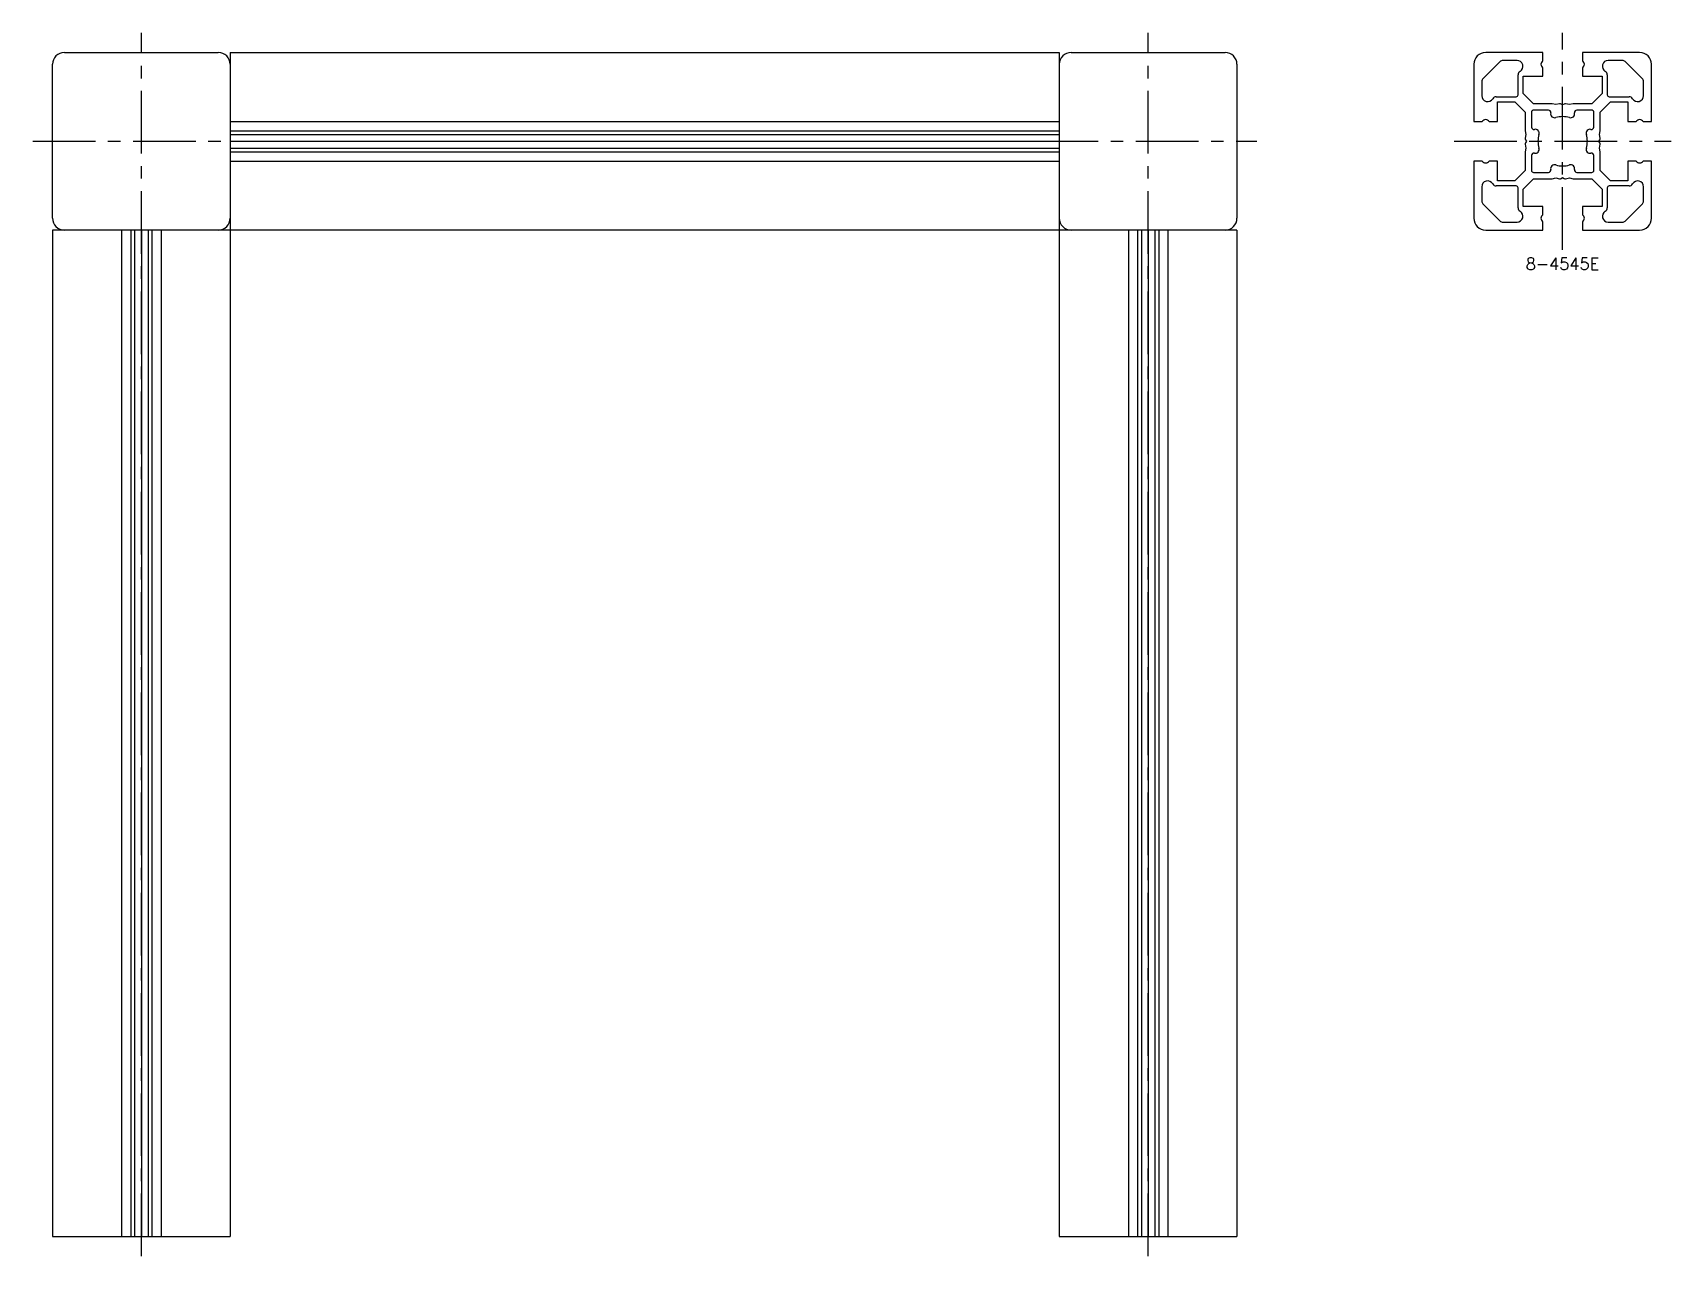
# Model space of a CAD drawing. Extents: x -5 to 1076, y -8 to 675.
# Drawn here: x 661 to 1076, y 5 to 315 of the extents above; entities that cross this region are included whole.
import ezdxf

# ---------------------------------------------------------------- set-up
doc = ezdxf.new("R2010")
doc.units = 0
doc.header["$LTSCALE"] = 0.5
doc.linetypes.add('CENTER', pattern=[50.8, 31.75, -6.35, 6.35, -6.35])
for name, color, linetype in [('MSM_CENTER', 1, 'CENTER'), ('MSM_CONTINUOUS', 7, 'CONTINUOUS'), ('MSM_PART_NUMBER', 7, 'CONTINUOUS')]:
    doc.layers.add(name, color=color, linetype=linetype)
doc.styles.get("Standard").update_dxf_attribs({"font": 'txt.shx', "height": 3, "bigfont": 'bigfont.shx'})

# ---------------------------------------------------------------- blocks, each defined once
blk = doc.blocks.new('*U10')
at = {"layer": 'MSM_PART_NUMBER'}
blk.add_text('8-4545E', height=3, dxfattribs=at).set_placement((1039.15, 254.97))

msp = doc.modelspace()

# ---------------------------------------------------------------- linework, layer by layer
at = {"layer": 'MSM_CENTER'}
for p, q in [((688.5, 5), (688.5, 315)), ((943.5, 5), (943.5, 315)), ((1048.5, 260), (1048.5, 315)), ((661, 287.5), (971, 287.5)), ((1021, 287.5), (1076, 287.5))]:
    msp.add_line(p, q, dxfattribs=at)
at = {"layer": 'MSM_CONTINUOUS'}
for p, q in [((669, 310), (708, 310)), ((711, 310), (711, 10)), ((711, 310), (921, 310)), ((921, 310), (921, 10)), ((924, 310), (963, 310)), ((1032.64, 307.71), (1028.29, 303.36)), ((1043.5, 310), (1029, 310)), ((1036.95, 308), (1033.35, 308)), ((1043.5, 307.87), (1043.5, 310)), ((1068, 310), (1053.5, 310)), ((1053.5, 310), (1053.5, 307.87)), ((1063.65, 308), (1060.05, 308)), ((1068.71, 303.36), (1064.36, 307.71)), ((666, 268), (666, 307)), ((966, 307), (966, 268)), ((1026, 307), (1026, 292.5)), ((1037.2, 299.3), (1037.2, 304.33)), ((1038.5, 299.62), (1038.5, 304)), ((1038.5, 304), (1043.5, 304)), ((1043.5, 304), (1043.5, 306.13)), ((1053.5, 306.13), (1053.5, 304)), ((1053.5, 304), (1058.5, 304)), ((1058.5, 304), (1058.5, 299.62)), ((1059.8, 304.33), (1059.8, 299.3)), ((1071, 292.5), (1071, 307)), ((1028, 302.65), (1028, 299.05)), ((1041.12, 297), (1038.5, 299.62)), ((1058.5, 299.62), (1055.88, 297)), ((1069, 299.05), (1069, 302.65)), ((1031.67, 298.8), (1036.7, 298.8)), ((1032, 292.5), (1032, 297.5)), ((1032, 297.5), (1036.38, 297.5)), ((1036.38, 297.5), (1039, 294.88)), ((1039, 294.88), (1039, 290.19)), ((1040.6, 294.9), (1040.6, 291.1)), ((1044.9, 295.4), (1041.1, 295.4)), ((1045.81, 297), (1041.12, 297)), ((1046.8, 296.79), (1045.81, 297)), ((1047.74, 296.99), (1046.8, 296.79)), ((1048.5, 296.7), (1048.1, 296.93)), ((1048.9, 296.93), (1048.5, 296.7)), ((1050.2, 296.79), (1049.26, 296.99)), ((1051.19, 297), (1050.2, 296.79)), ((1055.88, 297), (1051.19, 297)), ((1055.9, 295.4), (1052.1, 295.4)), ((1056.4, 291.1), (1056.4, 294.9)), ((1058, 294.88), (1060.62, 297.5)), ((1058, 290.19), (1058, 294.88)), ((1060.3, 298.8), (1065.33, 298.8)), ((1060.62, 297.5), (1065, 297.5)), ((1065, 297.5), (1065, 292.5)), ((711, 292.5), (921, 292.5)), ((1026, 292.5), (1028.13, 292.5)), ((1029.87, 292.5), (1032, 292.5)), ((1065, 292.5), (1067.13, 292.5)), ((1068.87, 292.5), (1071, 292.5)), ((711, 290.19), (921, 290.19)), ((711, 289.2), (921, 289.2)), ((711, 287.5), (921, 287.5)), ((1039, 290.19), (1039.21, 289.2)), ((1039.21, 289.2), (1039.01, 288.26)), ((1039.01, 286.74), (1039.21, 285.8)), ((1039.07, 287.9), (1039.3, 287.5)), ((1039.3, 287.5), (1039.07, 287.1)), ((1057.7, 287.5), (1057.93, 287.9)), ((1057.93, 287.1), (1057.7, 287.5)), ((1057.79, 289.2), (1058, 290.19)), ((1057.99, 288.26), (1057.79, 289.2)), ((1057.79, 285.8), (1057.99, 286.74)), ((711, 285.8), (921, 285.8)), ((711, 284.81), (921, 284.81)), ((711, 282.5), (921, 282.5)), ((1028.13, 282.5), (1026, 282.5)), ((1026, 282.5), (1026, 268)), ((1032, 282.5), (1029.87, 282.5)), ((1032, 277.5), (1032, 282.5)), ((1039.21, 285.8), (1039, 284.81)), ((1039, 284.81), (1039, 280.12)), ((1040.6, 283.9), (1040.6, 280.1)), ((1056.4, 280.1), (1056.4, 283.9)), ((1058, 284.81), (1057.79, 285.8)), ((1058, 280.12), (1058, 284.81)), ((1067.13, 282.5), (1065, 282.5)), ((1065, 282.5), (1065, 277.5)), ((1071, 282.5), (1068.87, 282.5)), ((1071, 268), (1071, 282.5)), ((1039, 280.12), (1036.38, 277.5)), ((1041.1, 279.6), (1044.9, 279.6)), ((1045.81, 278), (1046.8, 278.21)), ((1046.8, 278.21), (1047.74, 278.01)), ((1048.1, 278.07), (1048.5, 278.3)), ((1048.5, 278.3), (1048.9, 278.07)), ((1049.26, 278.01), (1050.2, 278.21)), ((1050.2, 278.21), (1051.19, 278)), ((1052.1, 279.6), (1055.9, 279.6)), ((1060.62, 277.5), (1058, 280.12)), ((1028, 275.95), (1028, 272.35)), ((1036.7, 276.2), (1031.67, 276.2)), ((1036.38, 277.5), (1032, 277.5)), ((1037.2, 270.67), (1037.2, 275.7)), ((1038.5, 275.38), (1041.12, 278)), ((1038.5, 271), (1038.5, 275.38)), ((1041.12, 278), (1045.81, 278)), ((1051.19, 278), (1055.88, 278)), ((1055.88, 278), (1058.5, 275.38)), ((1058.5, 275.38), (1058.5, 271)), ((1059.8, 275.7), (1059.8, 270.67)), ((1065.33, 276.2), (1060.3, 276.2)), ((1065, 277.5), (1060.62, 277.5)), ((1069, 272.35), (1069, 275.95)), ((1028.29, 271.64), (1032.64, 267.29)), ((1043.5, 271), (1038.5, 271)), ((1043.5, 268.87), (1043.5, 271)), ((1058.5, 271), (1053.5, 271)), ((1053.5, 271), (1053.5, 268.87)), ((1064.36, 267.29), (1068.71, 271.64)), ((1033.35, 267), (1036.95, 267)), ((1043.5, 265), (1043.5, 267.13)), ((1053.5, 267.13), (1053.5, 265)), ((1060.05, 267), (1063.65, 267)), ((966, 265), (666, 265)), ((666, 265), (666, 10)), ((683.5, 265), (683.5, 10)), ((685.81, 265), (685.81, 10)), ((686.8, 265), (686.8, 10)), ((688.5, 265), (688.5, 10)), ((690.2, 265), (690.2, 10)), ((691.19, 265), (691.19, 10)), ((693.5, 265), (693.5, 10)), ((938.5, 265), (938.5, 10)), ((940.81, 265), (940.81, 10)), ((941.8, 265), (941.8, 10)), ((943.5, 265), (943.5, 10)), ((945.2, 265), (945.2, 10)), ((946.19, 265), (946.19, 10)), ((948.5, 265), (948.5, 10)), ((966, 265), (966, 10)), ((1029, 265), (1043.5, 265)), ((1053.5, 265), (1068, 265)), ((666, 10), (711, 10)), ((921, 10), (966, 10))]:
    msp.add_line(p, q, dxfattribs=at)
for centre, radius, start, end in [((669, 307), 3, 90, 180), ((708, 307), 3, 0, 90), ((924, 307), 3, 90, 180), ((963, 307), 3, 0, 90), ((1029, 307), 3, 90, 180), ((1033.35, 307), 1, 90, 135), ((1036.95, 306.5), 1.5, 300, 90), ((1044, 307), 1, 120, 240), ((1053, 307), 1, 300, 60), ((1060.05, 306.5), 1.5, 90, 240), ((1063.65, 307), 1, 45, 90), ((1068, 307), 3, 0, 90), ((1029, 302.65), 1, 135, 180), ((1038.2, 304.33), 1, 120, 180), ((1058.8, 304.33), 1, 0, 60), ((1068, 302.65), 1, 0, 45), ((1029.5, 299.05), 1.5, 180, 330), ((1036.7, 299.3), 0.5, 270, 0), ((1060.3, 299.3), 0.5, 180, 270), ((1067.5, 299.05), 1.5, 210, 0), ((1031.67, 297.8), 1, 90, 150), ((1041.1, 294.9), 0.5, 90, 180), ((1044.9, 294.8), 0.6, 347.6563, 90), ((1046.46, 294.46), 1, 167.6563, 286.3177), ((1047.85, 296.5), 0.5, 60, 102), ((1049.15, 296.5), 0.5, 78, 120), ((1050.54, 294.46), 1, 253.6823, 12.3437), ((1052.1, 294.8), 0.6, 90, 192.3437), ((1055.9, 294.9), 0.5, 0, 90), ((1065.33, 297.8), 1, 30, 90), ((1029, 292), 1, 30, 150), ((1041.2, 291.1), 0.6, 180, 282.3437), ((1041.54, 289.54), 1, 343.6823, 102.3437), ((1048.5, 287.5), 6.25, 73.6823, 106.3177), ((1055.46, 289.54), 1, 77.6563, 196.3177), ((1055.8, 291.1), 0.6, 257.6563, 0), ((1068, 292), 1, 30, 150), ((1039.5, 288.15), 0.5, 168, 210), ((1039.5, 286.85), 0.5, 150, 192), ((1048.5, 287.5), 6.25, 163.6823, 196.3177), ((1048.5, 287.5), 6.25, 343.6823, 16.3177), ((1057.5, 288.15), 0.5, 330, 12), ((1057.5, 286.85), 0.5, 348, 30), ((1029, 283), 1, 210, 330), ((1041.2, 283.9), 0.6, 77.6563, 180), ((1041.54, 285.46), 1, 257.6563, 16.3177), ((1055.46, 285.46), 1, 163.6823, 282.3437), ((1055.8, 283.9), 0.6, 0, 102.3437), ((1068, 283), 1, 210, 330), ((1041.1, 280.1), 0.5, 180, 270), ((1044.9, 280.2), 0.6, 270, 12.3437), ((1046.46, 280.54), 1, 73.6823, 192.3437), ((1048.5, 287.5), 6.25, 253.6823, 286.3177), ((1047.85, 278.5), 0.5, 258, 300), ((1049.15, 278.5), 0.5, 240, 282), ((1050.54, 280.54), 1, 347.6563, 106.3177), ((1052.1, 280.2), 0.6, 167.6563, 270), ((1055.9, 280.1), 0.5, 270, 0), ((1029.5, 275.95), 1.5, 30, 180), ((1031.67, 277.2), 1, 210, 270), ((1036.7, 275.7), 0.5, 0, 90), ((1060.3, 275.7), 0.5, 90, 180), ((1065.33, 277.2), 1, 270, 330), ((1067.5, 275.95), 1.5, 0, 150), ((1029, 272.35), 1, 180, 225), ((1036.95, 268.5), 1.5, 270, 60), ((1038.2, 270.67), 1, 180, 240), ((1060.05, 268.5), 1.5, 120, 270), ((1058.8, 270.67), 1, 300, 0), ((1068, 272.35), 1, 315, 0), ((669, 268), 3, 180, 270), ((708, 268), 3, 270, 0), ((924, 268), 3, 180, 270), ((963, 268), 3, 270, 0), ((1029, 268), 3, 180, 270), ((1033.35, 268), 1, 225, 270), ((1044, 268), 1, 120, 240), ((1053, 268), 1, 300, 60), ((1063.65, 268), 1, 270, 315), ((1068, 268), 3, 270, 0)]:
    msp.add_arc(centre, radius, start, end, dxfattribs=at)

# ---------------------------------------------------------------- block references
msp.add_blockref('*U10', (0, 0), dxfattribs=at)

doc.saveas('drawing.dxf')
